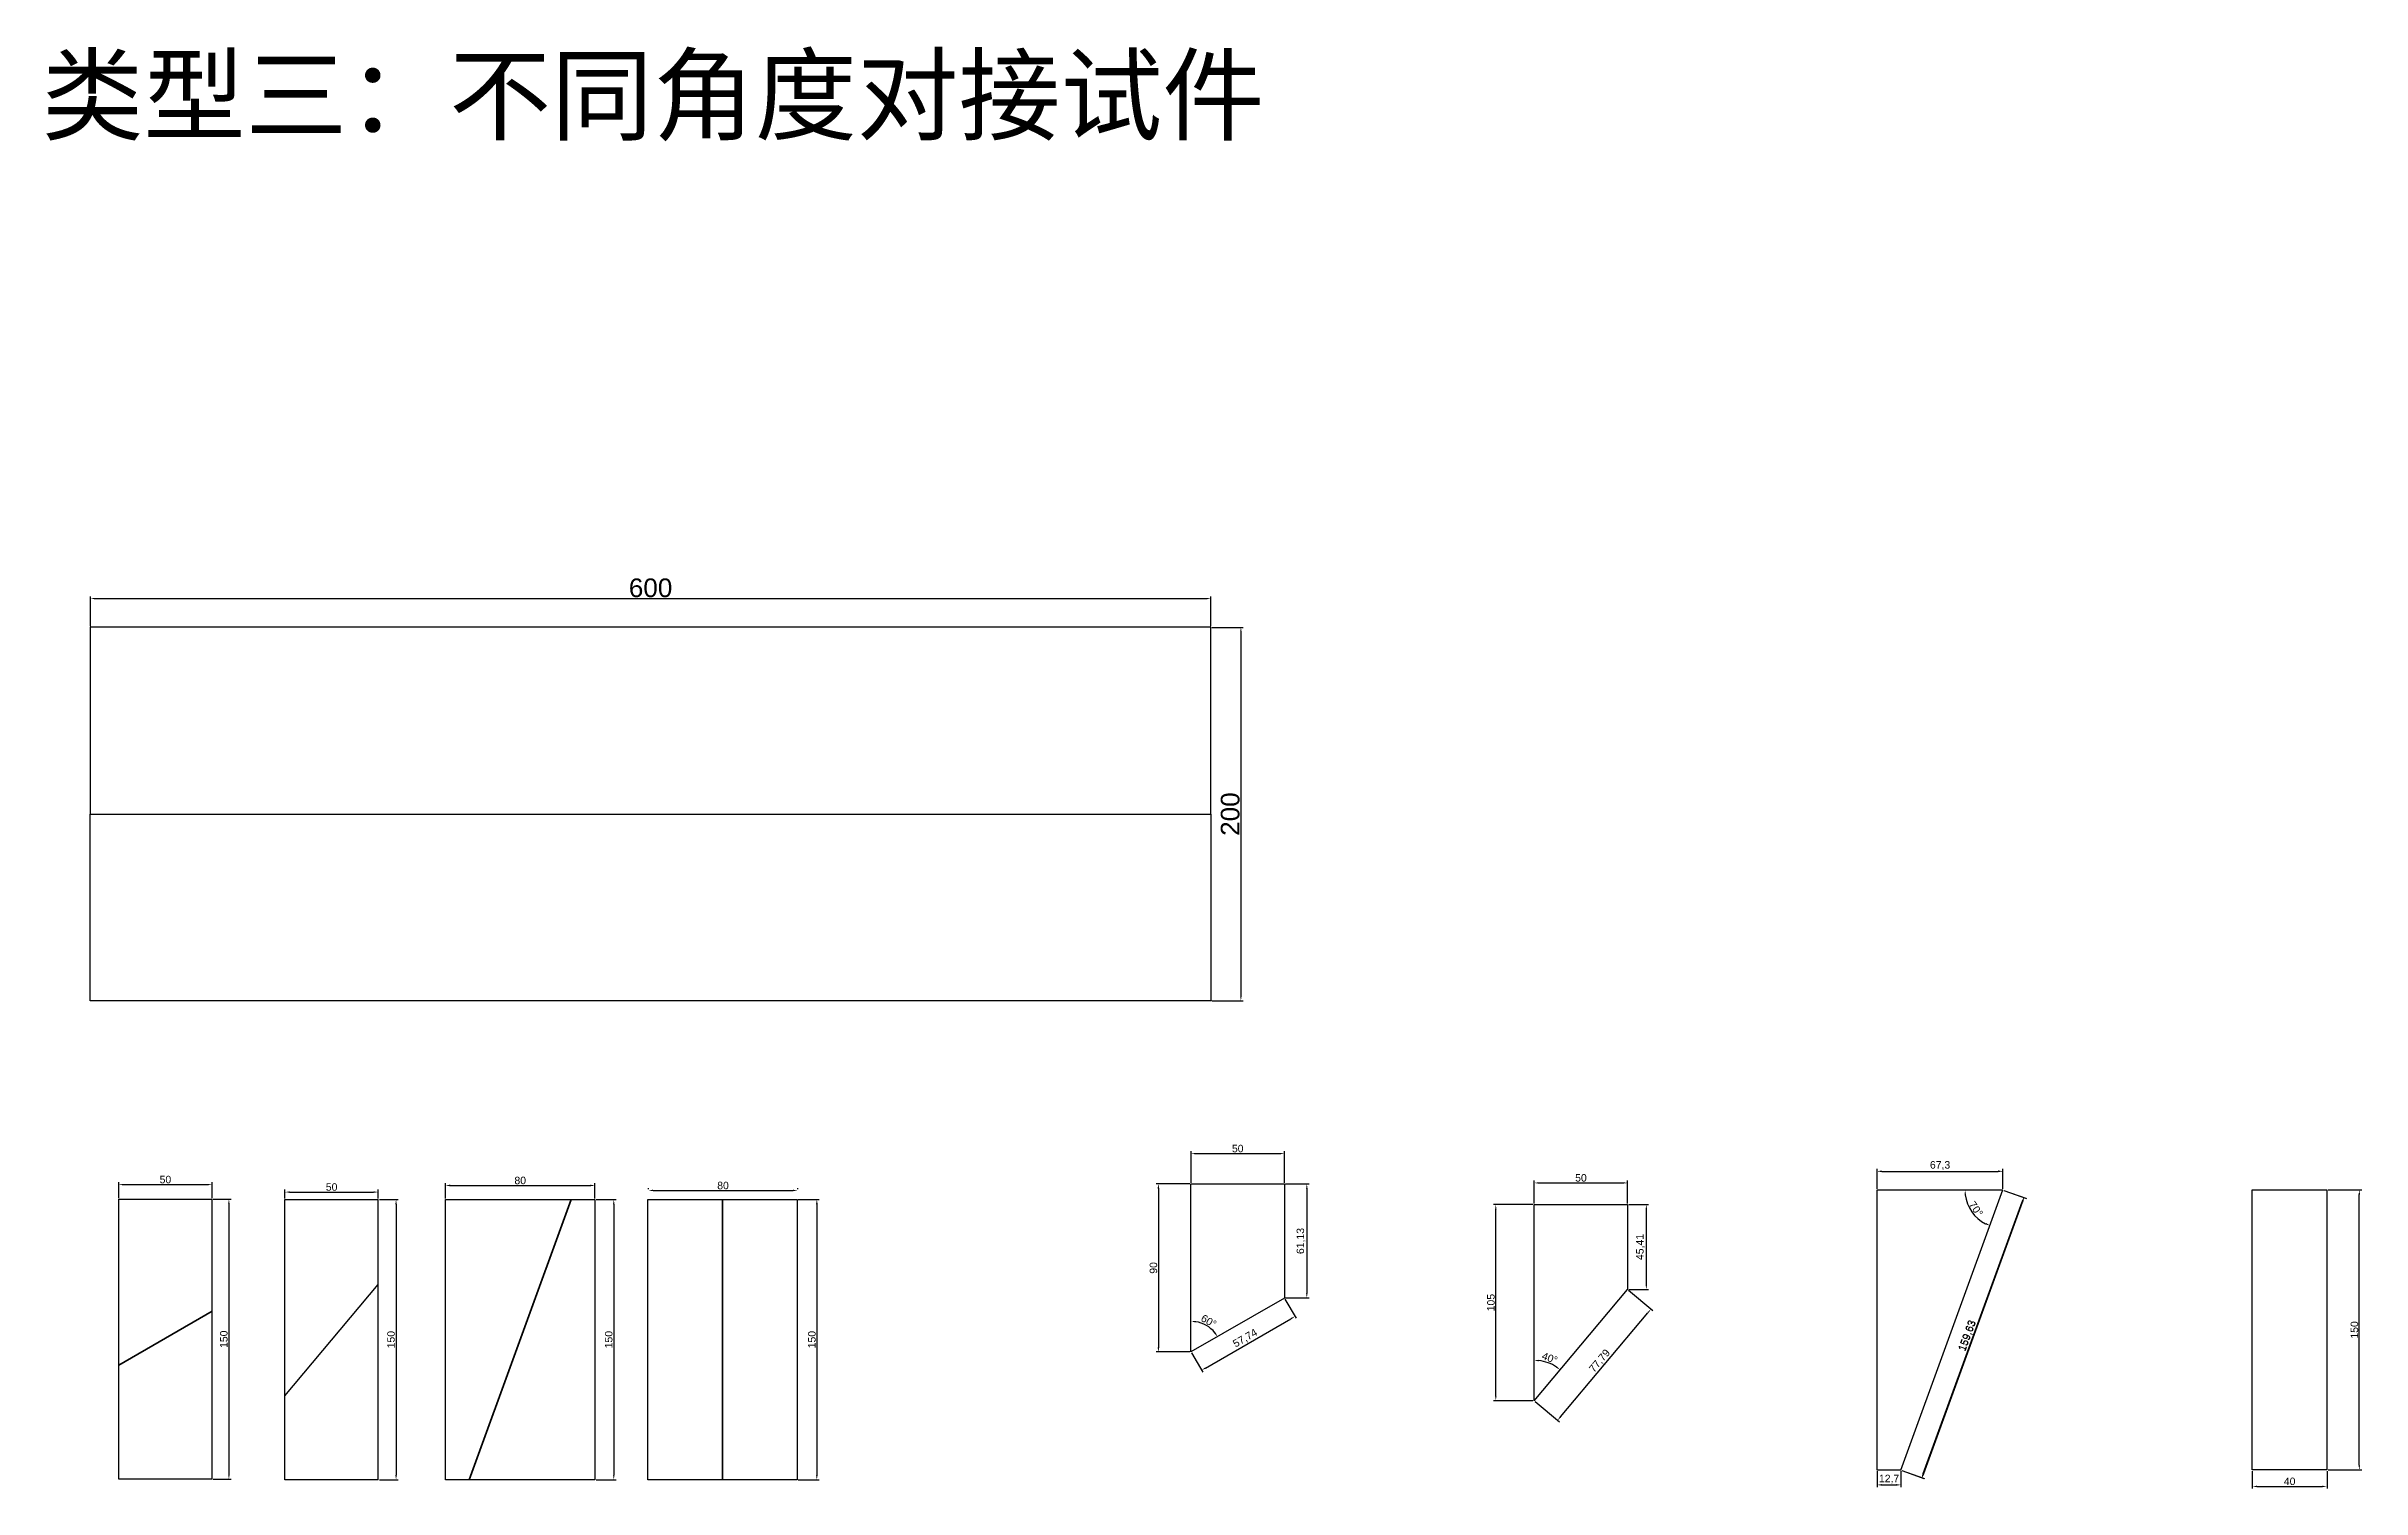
# Model space of a CAD drawing. Header units: millimetres. Extents: x 1213 to 10925, y 716 to 4379.
# Drawn here: x 9685 to 10925, y 2612 to 3384 of the extents above; entities that cross this region are included whole.
import ezdxf

# ---------------------------------------------------------------- set-up
doc = ezdxf.new("R2010")
doc.units = ezdxf.units.MM
doc.layers.add('尺寸标注', color=6, linetype='Continuous')
doc.layers.add('标号', color=4, linetype='Continuous')
doc.styles.get("Standard").update_dxf_attribs({"font": 'arial.ttf'})
doc.dimstyles.new('ISO-25-JHF', dxfattribs={"dimtxt": 10, "dimasz": 2.5, "dimexe": 1.25, "dimexo": 0.625, "dimtad": 1, "dimtxsty": 'Standard', "dimcen": 2.5, "dimadec": 0, "dimazin": 0, "dimtfac": 1, "dimtmove": 0, "dimatfit": 3, "dimfxl": 1, "dimarcsym": 0})
doc.dimstyles.new('ISO-25-old', dxfattribs={"dimtxt": 4, "dimasz": 2.5, "dimexe": 1.25, "dimexo": 0.625, "dimtad": 1, "dimtxsty": 'Standard', "dimcen": 2.5, "dimadec": 0, "dimazin": 0, "dimtfac": 1, "dimtmove": 0, "dimatfit": 3, "dimfxl": 1, "dimarcsym": 0})

msp = doc.modelspace()

# ---------------------------------------------------------------- texts
at = {"layer": '标号', "insert": (9682.21, 3333.421), "char_height": 40, "attachment_point": 7}
msp.add_mtext_dynamic_manual_height_columns('{\\fSimSun|b0|i0|c134|p2;类型三：不同角度对接试件}', width=1605.41615, gutter_width=12.5, heights=[52.667], dxfattribs=at)

# ---------------------------------------------------------------- blocks, each defined once
blk = doc.blocks.new('*D267')
at = {"layer": 'Defpoints', "color": 0, "transparency": 16777216}
for p in [(9723.5, 2767), (9773.5, 2774.8), (9773.5, 2767)]:
    blk.add_point(p, dxfattribs=at)
at = {"layer": '尺寸标注', "color": 0, "lineweight": -2, "transparency": 16777216}
for p, q in [((9723.5, 2767.6), (9723.5, 2776.1)), ((9726, 2774.8), (9771, 2774.8)), ((9773.5, 2767.6), (9773.5, 2776.1))]:
    blk.add_line(p, q, dxfattribs=at)
at = {"layer": '尺寸标注', "color": 0, "transparency": 16777216}
for points in [[(9726, 2775.2), (9726, 2774.4), (9723.5, 2774.8)], [(9771, 2775.2), (9771, 2774.4), (9773.5, 2774.8)]]:
    blk.add_solid(points, dxfattribs=at)
at = {"layer": '尺寸标注', "color": 0, "transparency": 16777216, "insert": (9748.5, 2777.5), "char_height": 4, "attachment_point": 5}
blk.add_mtext('50', dxfattribs=at)
blk = doc.blocks.new('*D268')
at = {"layer": 'Defpoints', "color": 0, "transparency": 16777216}
for p in [(9773.5, 2767), (9773.5, 2617), (9782.5, 2617)]:
    blk.add_point(p, dxfattribs=at)
at = {"layer": '尺寸标注', "color": 0, "lineweight": -2, "transparency": 16777216}
for p, q in [((9774.1, 2767), (9783.7, 2767)), ((9782.5, 2764.5), (9782.5, 2619.5)), ((9774.1, 2617), (9783.7, 2617))]:
    blk.add_line(p, q, dxfattribs=at)
at = {"layer": '尺寸标注', "color": 0, "transparency": 16777216}
for points in [[(9782.1, 2764.5), (9782.9, 2764.5), (9782.5, 2767)], [(9782.1, 2619.5), (9782.9, 2619.5), (9782.5, 2617)]]:
    blk.add_solid(points, dxfattribs=at)
at = {"layer": '尺寸标注', "color": 0, "transparency": 16777216, "insert": (9779.8, 2692), "char_height": 4, "attachment_point": 5, "rotation": 90}
blk.add_mtext('150', dxfattribs=at)
blk = doc.blocks.new('*D269')
at = {"layer": 'Defpoints', "color": 0, "transparency": 16777216}
for p in [(9812.5, 2766.8), (9862.5, 2770.8), (9862.5, 2766.8)]:
    blk.add_point(p, dxfattribs=at)
at = {"layer": '尺寸标注', "color": 0, "lineweight": -2, "transparency": 16777216}
for p, q in [((9812.5, 2767.4), (9812.5, 2772.1)), ((9815, 2770.8), (9860, 2770.8)), ((9862.5, 2767.4), (9862.5, 2772.1))]:
    blk.add_line(p, q, dxfattribs=at)
at = {"layer": '尺寸标注', "color": 0, "transparency": 16777216}
for points in [[(9815, 2771.2), (9815, 2770.4), (9812.5, 2770.8)], [(9860, 2771.2), (9860, 2770.4), (9862.5, 2770.8)]]:
    blk.add_solid(points, dxfattribs=at)
at = {"layer": '尺寸标注', "color": 0, "transparency": 16777216, "insert": (9837.5, 2773.5), "char_height": 4, "attachment_point": 5}
blk.add_mtext('50', dxfattribs=at)
blk = doc.blocks.new('*D270')
at = {"layer": 'Defpoints', "color": 0, "transparency": 16777216}
for p in [(9862.5, 2766.8), (9862.5, 2616.8), (9872, 2616.8)]:
    blk.add_point(p, dxfattribs=at)
at = {"layer": '尺寸标注', "color": 0, "lineweight": -2, "transparency": 16777216}
for p, q in [((9863.1, 2766.8), (9873.2, 2766.8)), ((9872, 2764.3), (9872, 2619.3)), ((9863.1, 2616.8), (9873.2, 2616.8))]:
    blk.add_line(p, q, dxfattribs=at)
at = {"layer": '尺寸标注', "color": 0, "transparency": 16777216}
for points in [[(9871.6, 2764.3), (9872.4, 2764.3), (9872, 2766.8)], [(9871.6, 2619.3), (9872.4, 2619.3), (9872, 2616.8)]]:
    blk.add_solid(points, dxfattribs=at)
at = {"layer": '尺寸标注', "color": 0, "transparency": 16777216, "insert": (9869.3, 2691.8), "char_height": 4, "attachment_point": 5, "rotation": 90}
blk.add_mtext('150', dxfattribs=at)
blk = doc.blocks.new('*D271')
at = {"layer": 'Defpoints', "color": 0, "transparency": 16777216}
for p in [(9898.5, 2766.8), (9978.5, 2774.3), (9978.5, 2766.8)]:
    blk.add_point(p, dxfattribs=at)
at = {"layer": '尺寸标注', "color": 0, "lineweight": -2, "transparency": 16777216}
for p, q in [((9898.5, 2767.4), (9898.5, 2775.6)), ((9901, 2774.3), (9976, 2774.3)), ((9978.5, 2767.4), (9978.5, 2775.6))]:
    blk.add_line(p, q, dxfattribs=at)
at = {"layer": '尺寸标注', "color": 0, "transparency": 16777216}
for points in [[(9901, 2774.8), (9901, 2773.9), (9898.5, 2774.3)], [(9976, 2774.8), (9976, 2773.9), (9978.5, 2774.3)]]:
    blk.add_solid(points, dxfattribs=at)
at = {"layer": '尺寸标注', "color": 0, "transparency": 16777216, "insert": (9938.5, 2777), "char_height": 4, "attachment_point": 5}
blk.add_mtext('80', dxfattribs=at)
blk = doc.blocks.new('*D272')
at = {"layer": 'Defpoints', "color": 0, "transparency": 16777216}
for p in [(9978.5, 2766.8), (9978.5, 2616.8), (9988.6, 2616.8)]:
    blk.add_point(p, dxfattribs=at)
at = {"layer": '尺寸标注', "color": 0, "lineweight": -2, "transparency": 16777216}
for p, q in [((9979.1, 2766.8), (9989.9, 2766.8)), ((9988.6, 2764.3), (9988.6, 2619.3)), ((9979.1, 2616.8), (9989.9, 2616.8))]:
    blk.add_line(p, q, dxfattribs=at)
at = {"layer": '尺寸标注', "color": 0, "transparency": 16777216}
for points in [[(9988.2, 2764.3), (9989, 2764.3), (9988.6, 2766.8)], [(9988.2, 2619.3), (9989, 2619.3), (9988.6, 2616.8)]]:
    blk.add_solid(points, dxfattribs=at)
at = {"layer": '尺寸标注', "color": 0, "transparency": 16777216, "insert": (9985.9, 2691.8), "char_height": 4, "attachment_point": 5, "rotation": 90}
blk.add_mtext('150', dxfattribs=at)
blk = doc.blocks.new('*D266')
at = {"layer": 'Defpoints', "color": 0, "transparency": 16777216}
for p in [(10007.1, 2771.7), (10087.1, 2771.7), (10087.1, 2771.7)]:
    blk.add_point(p, dxfattribs=at)
at = {"layer": '尺寸标注', "color": 0, "lineweight": -2, "transparency": 16777216}
for p, q in [((10007.1, 2772.3), (10007.1, 2772.9)), ((10009.6, 2771.7), (10084.6, 2771.7)), ((10087.1, 2772.3), (10087.1, 2772.9))]:
    blk.add_line(p, q, dxfattribs=at)
at = {"layer": '尺寸标注', "color": 0, "transparency": 16777216}
for points in [[(10009.6, 2772.1), (10009.6, 2771.3), (10007.1, 2771.7)], [(10084.6, 2772.1), (10084.6, 2771.3), (10087.1, 2771.7)]]:
    blk.add_solid(points, dxfattribs=at)
at = {"layer": '尺寸标注', "color": 0, "transparency": 16777216, "insert": (10047.1, 2774.3), "char_height": 4, "attachment_point": 5}
blk.add_mtext('80', dxfattribs=at)
blk = doc.blocks.new('*D273')
at = {"layer": 'Defpoints', "color": 0, "transparency": 16777216}
for p in [(10086.8, 2766.8), (10086.8, 2616.8), (10097.3, 2616.8)]:
    blk.add_point(p, dxfattribs=at)
at = {"layer": '尺寸标注', "color": 0, "lineweight": -2, "transparency": 16777216}
for p, q in [((10087.4, 2766.8), (10098.6, 2766.8)), ((10097.3, 2764.3), (10097.3, 2619.3)), ((10087.4, 2616.8), (10098.6, 2616.8))]:
    blk.add_line(p, q, dxfattribs=at)
at = {"layer": '尺寸标注', "color": 0, "transparency": 16777216}
for points in [[(10096.9, 2764.3), (10097.8, 2764.3), (10097.3, 2766.8)], [(10096.9, 2619.3), (10097.8, 2619.3), (10097.3, 2616.8)]]:
    blk.add_solid(points, dxfattribs=at)
at = {"layer": '尺寸标注', "color": 0, "transparency": 16777216, "insert": (10094.7, 2691.8), "char_height": 4, "attachment_point": 5, "rotation": 90}
blk.add_mtext('150', dxfattribs=at)
blk = doc.blocks.new('*D274')
at = {"layer": 'Defpoints', "color": 0, "transparency": 16777216}
for p in [(10308.3, 3088.6), (9708.3, 3073.2), (10308.3, 3073.2)]:
    blk.add_point(p, dxfattribs=at)
at = {"layer": '尺寸标注', "color": 0, "lineweight": -2, "transparency": 16777216}
for p, q in [((9708.3, 3073.8), (9708.3, 3089.8)), ((9710.8, 3088.6), (10305.8, 3088.6)), ((10308.3, 3073.8), (10308.3, 3089.8))]:
    blk.add_line(p, q, dxfattribs=at)
at = {"layer": '尺寸标注', "color": 0, "transparency": 16777216}
for points in [[(9710.8, 3089), (9710.8, 3088.2), (9708.3, 3088.6)], [(10305.8, 3089), (10305.8, 3088.2), (10308.3, 3088.6)]]:
    blk.add_solid(points, dxfattribs=at)
at = {"layer": '尺寸标注', "color": 0, "transparency": 16777216, "insert": (10008.3, 3094.3), "char_height": 10, "attachment_point": 5}
blk.add_mtext('600', dxfattribs=at)
blk = doc.blocks.new('*D275')
at = {"layer": 'Defpoints', "color": 0, "transparency": 16777216}
for p in [(10308.3, 3073.2), (10308.3, 2873.2), (10324.4, 2873.2)]:
    blk.add_point(p, dxfattribs=at)
at = {"layer": '尺寸标注', "color": 0, "lineweight": -2, "transparency": 16777216}
for p, q in [((10308.9, 3073.2), (10325.6, 3073.2)), ((10324.4, 3070.7), (10324.4, 2875.7)), ((10308.9, 2873.2), (10325.6, 2873.2))]:
    blk.add_line(p, q, dxfattribs=at)
at = {"layer": '尺寸标注', "color": 0, "transparency": 16777216}
for points in [[(10324, 3070.7), (10324.8, 3070.7), (10324.4, 3073.2)], [(10324, 2875.7), (10324.8, 2875.7), (10324.4, 2873.2)]]:
    blk.add_solid(points, dxfattribs=at)
at = {"layer": '尺寸标注', "color": 0, "transparency": 16777216, "insert": (10318.7, 2973.2), "char_height": 10, "attachment_point": 5, "rotation": 90}
blk.add_mtext('200', dxfattribs=at)
blk = doc.blocks.new('*D315')
at = {"layer": 'Defpoints', "color": 0, "transparency": 16777216}
for p in [(10866, 2622), (10906, 2622), (10906, 2613.2)]:
    blk.add_point(p, dxfattribs=at)
at = {"layer": '尺寸标注', "color": 0, "lineweight": -2, "transparency": 16777216}
for p, q in [((10866, 2621.4), (10866, 2612)), ((10906, 2621.4), (10906, 2612)), ((10868.5, 2613.2), (10903.5, 2613.2))]:
    blk.add_line(p, q, dxfattribs=at)
at = {"layer": '尺寸标注', "color": 0, "transparency": 16777216}
for points in [[(10868.5, 2613.6), (10868.5, 2612.8), (10866, 2613.2)], [(10903.5, 2613.6), (10903.5, 2612.8), (10906, 2613.2)]]:
    blk.add_solid(points, dxfattribs=at)
at = {"layer": '尺寸标注', "color": 0, "transparency": 16777216, "insert": (10886, 2615.9), "char_height": 4, "attachment_point": 5}
blk.add_mtext('40', dxfattribs=at)
blk = doc.blocks.new('*D316')
at = {"layer": 'Defpoints', "color": 0, "transparency": 16777216}
for p in [(10906, 2772), (10923.3, 2772), (10906, 2622)]:
    blk.add_point(p, dxfattribs=at)
at = {"layer": '尺寸标注', "color": 0, "lineweight": -2, "transparency": 16777216}
for p, q in [((10906.6, 2772), (10924.6, 2772)), ((10923.3, 2624.5), (10923.3, 2769.5)), ((10906.6, 2622), (10924.6, 2622))]:
    blk.add_line(p, q, dxfattribs=at)
at = {"layer": '尺寸标注', "color": 0, "transparency": 16777216}
for points in [[(10922.9, 2769.5), (10923.7, 2769.5), (10923.3, 2772)], [(10922.9, 2624.5), (10923.7, 2624.5), (10923.3, 2622)]]:
    blk.add_solid(points, dxfattribs=at)
at = {"layer": '尺寸标注', "color": 0, "transparency": 16777216, "insert": (10920.7, 2697), "char_height": 4, "attachment_point": 5, "rotation": 90}
blk.add_mtext('150', dxfattribs=at)
blk = doc.blocks.new('*D317')
at = {"layer": 'Defpoints', "color": 0, "transparency": 16777216}
for p in [(10297.7, 2775.2), (10280.2, 2685.2), (10297.7, 2685.2)]:
    blk.add_point(p, dxfattribs=at)
at = {"layer": '尺寸标注', "color": 0, "lineweight": -2, "transparency": 16777216}
for p, q in [((10297.1, 2775.2), (10279, 2775.2)), ((10280.2, 2772.7), (10280.2, 2687.7)), ((10297.1, 2685.2), (10279, 2685.2))]:
    blk.add_line(p, q, dxfattribs=at)
at = {"layer": '尺寸标注', "color": 0, "transparency": 16777216}
for points in [[(10279.8, 2772.7), (10280.7, 2772.7), (10280.2, 2775.2)], [(10279.8, 2687.7), (10280.7, 2687.7), (10280.2, 2685.2)]]:
    blk.add_solid(points, dxfattribs=at)
at = {"layer": '尺寸标注', "color": 0, "transparency": 16777216, "insert": (10277.6, 2730.2), "char_height": 4, "attachment_point": 5, "rotation": 90}
blk.add_mtext('90', dxfattribs=at)
blk = doc.blocks.new('*D318')
at = {"layer": 'Defpoints', "color": 0, "transparency": 16777216}
for p in [(10347.7, 2791.4), (10297.7, 2775.2), (10347.7, 2775.2)]:
    blk.add_point(p, dxfattribs=at)
at = {"layer": '尺寸标注', "color": 0, "lineweight": -2, "transparency": 16777216}
for p, q in [((10297.7, 2775.8), (10297.7, 2792.7)), ((10300.2, 2791.4), (10345.2, 2791.4)), ((10347.7, 2775.8), (10347.7, 2792.7))]:
    blk.add_line(p, q, dxfattribs=at)
at = {"layer": '尺寸标注', "color": 0, "transparency": 16777216}
for points in [[(10300.2, 2791.8), (10300.2, 2791), (10297.7, 2791.4)], [(10345.2, 2791.8), (10345.2, 2791), (10347.7, 2791.4)]]:
    blk.add_solid(points, dxfattribs=at)
at = {"layer": '尺寸标注', "color": 0, "transparency": 16777216, "insert": (10322.7, 2794.1), "char_height": 4, "attachment_point": 5}
blk.add_mtext('50', dxfattribs=at)
blk = doc.blocks.new('*D319')
at = {"layer": 'Defpoints', "color": 0, "transparency": 16777216}
for p in [(10460.9, 2764.1), (10481.5, 2764.1), (10481.5, 2659.1)]:
    blk.add_point(p, dxfattribs=at)
at = {"layer": '尺寸标注', "color": 0, "lineweight": -2, "transparency": 16777216}
for p, q in [((10480.8, 2764.1), (10459.7, 2764.1)), ((10460.9, 2661.6), (10460.9, 2761.6)), ((10480.8, 2659.1), (10459.7, 2659.1))]:
    blk.add_line(p, q, dxfattribs=at)
at = {"layer": '尺寸标注', "color": 0, "transparency": 16777216}
for points in [[(10460.5, 2761.6), (10461.3, 2761.6), (10460.9, 2764.1)], [(10460.5, 2661.6), (10461.3, 2661.6), (10460.9, 2659.1)]]:
    blk.add_solid(points, dxfattribs=at)
at = {"layer": '尺寸标注', "color": 0, "transparency": 16777216, "insert": (10458.3, 2711.6), "char_height": 4, "attachment_point": 5, "rotation": 90}
blk.add_mtext('105', dxfattribs=at)
blk = doc.blocks.new('*D320')
at = {"layer": 'Defpoints', "color": 0, "transparency": 16777216}
for p in [(10347.7, 2714.1), (10353.3, 2704.2), (10297.7, 2685.2)]:
    blk.add_point(p, dxfattribs=at)
at = {"layer": '尺寸标注', "color": 0, "lineweight": -2, "transparency": 16777216}
for p, q in [((10305.5, 2676.6), (10351.2, 2703)), ((10348, 2713.5), (10354, 2703.2)), ((10298, 2684.7), (10304, 2674.3))]:
    blk.add_line(p, q, dxfattribs=at)
at = {"layer": '尺寸标注', "color": 0, "transparency": 16777216}
for points in [[(10351, 2703.4), (10351.4, 2702.6), (10353.3, 2704.2)], [(10305.3, 2677), (10305.7, 2676.3), (10303.3, 2675.4)]]:
    blk.add_solid(points, dxfattribs=at)
at = {"layer": '尺寸标注', "color": 0, "transparency": 16777216, "insert": (10326.8, 2692.4), "char_height": 4, "attachment_point": 5, "rotation": 30}
blk.add_mtext('57,74', dxfattribs=at)
blk = doc.blocks.new('*D321')
at = {"layer": 'Defpoints', "color": 0, "transparency": 16777216}
for p in [(10347.7, 2775.2), (10347.7, 2714.1), (10359.7, 2714.1)]:
    blk.add_point(p, dxfattribs=at)
at = {"layer": '尺寸标注', "color": 0, "lineweight": -2, "transparency": 16777216}
for p, q in [((10348.3, 2775.2), (10360.9, 2775.2)), ((10359.7, 2772.7), (10359.7, 2716.6)), ((10348.3, 2714.1), (10360.9, 2714.1))]:
    blk.add_line(p, q, dxfattribs=at)
at = {"layer": '尺寸标注', "color": 0, "transparency": 16777216}
for points in [[(10359.3, 2772.7), (10360.1, 2772.7), (10359.7, 2775.2)], [(10359.3, 2716.6), (10360.1, 2716.6), (10359.7, 2714.1)]]:
    blk.add_solid(points, dxfattribs=at)
at = {"layer": '尺寸标注', "color": 0, "transparency": 16777216, "insert": (10356.6, 2744.6), "char_height": 4, "attachment_point": 5, "rotation": 90}
blk.add_mtext('61,13', dxfattribs=at)
blk = doc.blocks.new('*D322')
at = {"layer": 'Defpoints', "color": 0, "transparency": 16777216}
for p in [(10531.5, 2775.7), (10481.5, 2764.1), (10531.5, 2764.1)]:
    blk.add_point(p, dxfattribs=at)
at = {"layer": '尺寸标注', "color": 0, "lineweight": -2, "transparency": 16777216}
for p, q in [((10481.5, 2764.7), (10481.5, 2777)), ((10484, 2775.7), (10529, 2775.7)), ((10531.5, 2764.7), (10531.5, 2777))]:
    blk.add_line(p, q, dxfattribs=at)
at = {"layer": '尺寸标注', "color": 0, "transparency": 16777216}
for points in [[(10484, 2776.1), (10484, 2775.3), (10481.5, 2775.7)], [(10529, 2776.1), (10529, 2775.3), (10531.5, 2775.7)]]:
    blk.add_solid(points, dxfattribs=at)
at = {"layer": '尺寸标注', "color": 0, "transparency": 16777216, "insert": (10506.5, 2778.4), "char_height": 4, "attachment_point": 5}
blk.add_mtext('50', dxfattribs=at)
blk = doc.blocks.new('*D323')
at = {"layer": 'Defpoints', "color": 0, "transparency": 16777216}
for p in [(10481.5, 2764.1), (10531.5, 2718.7), (10491.2, 2678.4), (10481.5, 2659.1), (10481.5, 2659.1)]:
    blk.add_point(p, dxfattribs=at)
at = {"layer": '尺寸标注', "color": 0, "lineweight": -2, "transparency": 16777216}
blk.add_arc((10481.5, 2659.1), 21.6, 56.6318, 83.3682, dxfattribs=at)
at = {"layer": '尺寸标注', "color": 0, "transparency": 16777216}
for points in [[(10483.9, 2680.1), (10484, 2681), (10481.5, 2680.7)], [(10493.6, 2677.5), (10493.1, 2676.8), (10495.4, 2675.6)]]:
    blk.add_solid(points, dxfattribs=at)
at = {"layer": '尺寸标注', "color": 0, "transparency": 16777216, "insert": (10489.8, 2681.9), "char_height": 4, "attachment_point": 5, "rotation": 340}
blk.add_mtext('40°', dxfattribs=at)
blk = doc.blocks.new('*D324')
at = {"layer": 'Defpoints', "color": 0, "transparency": 16777216}
for p in [(10732.4, 2771.9), (10743.6, 2767.9), (10677.8, 2621.9)]:
    blk.add_point(p, dxfattribs=at)
at = {"layer": '尺寸标注', "color": 0, "lineweight": -2, "transparency": 16777216}
for p, q in [((10689.8, 2620.2), (10742.7, 2765.5)), ((10733, 2771.7), (10744.7, 2767.5)), ((10678.4, 2621.7), (10690.1, 2617.5))]:
    blk.add_line(p, q, dxfattribs=at)
at = {"layer": '尺寸标注', "color": 0, "transparency": 16777216}
for points in [[(10742.3, 2765.7), (10743.1, 2765.4), (10743.6, 2767.9)], [(10689.4, 2620.4), (10690.2, 2620.1), (10689, 2617.9)]]:
    blk.add_solid(points, dxfattribs=at)
at = {"layer": '尺寸标注', "color": 0, "transparency": 16777216, "insert": (10713.4, 2693.9), "char_height": 4, "attachment_point": 5, "rotation": 70}
blk.add_mtext('159,63', dxfattribs=at)
blk = doc.blocks.new('*D325')
at = {"layer": 'Defpoints', "color": 0, "transparency": 16777216}
for p in [(10665.1, 2621.9), (10677.8, 2621.9), (10677.8, 2614)]:
    blk.add_point(p, dxfattribs=at)
at = {"layer": '尺寸标注', "color": 0, "lineweight": -2, "transparency": 16777216}
for p, q in [((10665.1, 2621.3), (10665.1, 2612.8)), ((10677.8, 2621.3), (10677.8, 2612.8)), ((10667.6, 2614), (10675.3, 2614))]:
    blk.add_line(p, q, dxfattribs=at)
at = {"layer": '尺寸标注', "color": 0, "transparency": 16777216}
for points in [[(10667.6, 2614.5), (10667.6, 2613.6), (10665.1, 2614)], [(10675.3, 2614.5), (10675.3, 2613.6), (10677.8, 2614)]]:
    blk.add_solid(points, dxfattribs=at)
at = {"layer": '尺寸标注', "color": 0, "transparency": 16777216, "insert": (10671.5, 2617.1), "char_height": 4, "attachment_point": 5}
blk.add_mtext('12,7', dxfattribs=at)
blk = doc.blocks.new('*D326')
at = {"layer": 'Defpoints', "color": 0, "transparency": 16777216}
for p in [(10732.4, 2771.9), (10743.8, 2767.8), (10677.8, 2621.9)]:
    blk.add_point(p, dxfattribs=at)
at = {"layer": '尺寸标注', "color": 0, "lineweight": -2, "transparency": 16777216}
for p, q in [((10690.1, 2620.1), (10743, 2765.4)), ((10733, 2771.7), (10745, 2767.4)), ((10678.4, 2621.7), (10690.4, 2617.4))]:
    blk.add_line(p, q, dxfattribs=at)
at = {"layer": '尺寸标注', "color": 0, "transparency": 16777216}
for points in [[(10742.6, 2765.6), (10743.4, 2765.3), (10743.8, 2767.8)], [(10689.7, 2620.3), (10690.5, 2620), (10689.2, 2617.8)]]:
    blk.add_solid(points, dxfattribs=at)
at = {"layer": '尺寸标注', "color": 0, "transparency": 16777216, "insert": (10713.7, 2693.8), "char_height": 4, "attachment_point": 5, "rotation": 70}
blk.add_mtext('159,63', dxfattribs=at)
blk = doc.blocks.new('*D327')
at = {"layer": 'Defpoints', "color": 0, "transparency": 16777216}
for p in [(10665.1, 2771.9), (10732.4, 2771.9), (10732.4, 2771.9), (10713.8, 2763.9), (10677.8, 2621.9)]:
    blk.add_point(p, dxfattribs=at)
at = {"layer": '尺寸标注', "color": 0, "lineweight": -2, "transparency": 16777216}
blk.add_arc((10732.4, 2771.9), 20.3, 187.0764, 242.9236, dxfattribs=at)
at = {"layer": '尺寸标注', "color": 0, "transparency": 16777216}
for points in [[(10711.9, 2769.4), (10712.7, 2769.5), (10712.2, 2771.9)], [(10723.4, 2754.3), (10723, 2753.5), (10725.5, 2752.9)]]:
    blk.add_solid(points, dxfattribs=at)
at = {"layer": '尺寸标注', "color": 0, "transparency": 16777216, "insert": (10718, 2761.8), "char_height": 4, "attachment_point": 5, "rotation": 305}
blk.add_mtext('70°', dxfattribs=at)
blk = doc.blocks.new('*D312')
at = {"layer": 'Defpoints', "color": 0, "transparency": 16777216}
for p in [(10732.4, 2781.9), (10665.1, 2771.9), (10732.4, 2771.9)]:
    blk.add_point(p, dxfattribs=at)
at = {"layer": '尺寸标注', "color": 0, "lineweight": -2, "transparency": 16777216}
for p, q in [((10665.1, 2772.6), (10665.1, 2783.2)), ((10667.6, 2781.9), (10729.9, 2781.9)), ((10732.4, 2772.6), (10732.4, 2783.2))]:
    blk.add_line(p, q, dxfattribs=at)
at = {"layer": '尺寸标注', "color": 0, "transparency": 16777216}
for points in [[(10667.6, 2782.4), (10667.6, 2781.5), (10665.1, 2781.9)], [(10729.9, 2782.4), (10729.9, 2781.5), (10732.4, 2781.9)]]:
    blk.add_solid(points, dxfattribs=at)
at = {"layer": '尺寸标注', "color": 0, "transparency": 16777216, "insert": (10698.8, 2785), "char_height": 4, "attachment_point": 5}
blk.add_mtext('67,3', dxfattribs=at)
blk = doc.blocks.new('*D328')
at = {"layer": 'Defpoints', "color": 0, "transparency": 16777216}
for p in [(10297.7, 2775.2), (10347.7, 2714.1), (10308.2, 2697.7), (10297.7, 2685.2), (10297.7, 2685.2)]:
    blk.add_point(p, dxfattribs=at)
at = {"layer": '尺寸标注', "color": 0, "lineweight": -2, "transparency": 16777216}
blk.add_arc((10297.7, 2685.2), 16.4, 38.7543, 81.2457, dxfattribs=at)
at = {"layer": '尺寸标注', "color": 0, "transparency": 16777216}
for points in [[(10300.1, 2701), (10300.2, 2701.8), (10297.7, 2701.6)], [(10310.8, 2695.7), (10310.1, 2695.2), (10311.9, 2693.4)]]:
    blk.add_solid(points, dxfattribs=at)
at = {"layer": '尺寸标注', "color": 0, "transparency": 16777216, "insert": (10307.2, 2701.7), "char_height": 4, "attachment_point": 5, "rotation": 330}
blk.add_mtext('60°', dxfattribs=at)
blk = doc.blocks.new('*D313')
at = {"layer": 'Defpoints', "color": 0, "transparency": 16777216}
for p in [(10531.5, 2764.1), (10531.5, 2718.7), (10541.5, 2718.7)]:
    blk.add_point(p, dxfattribs=at)
at = {"layer": '尺寸标注', "color": 0, "lineweight": -2, "transparency": 16777216}
for p, q in [((10532.1, 2764.1), (10542.7, 2764.1)), ((10541.5, 2761.6), (10541.5, 2721.2)), ((10532.1, 2718.7), (10542.7, 2718.7))]:
    blk.add_line(p, q, dxfattribs=at)
at = {"layer": '尺寸标注', "color": 0, "transparency": 16777216}
for points in [[(10541.1, 2761.6), (10541.9, 2761.6), (10541.5, 2764.1)], [(10541.1, 2721.2), (10541.9, 2721.2), (10541.5, 2718.7)]]:
    blk.add_solid(points, dxfattribs=at)
at = {"layer": '尺寸标注', "color": 0, "transparency": 16777216, "insert": (10538.4, 2741.4), "char_height": 4, "attachment_point": 5, "rotation": 90}
blk.add_mtext('45,41', dxfattribs=at)
blk = doc.blocks.new('*D314')
at = {"layer": 'Defpoints', "color": 0, "transparency": 16777216}
for p in [(10531.5, 2718.7), (10544, 2708.2), (10481.5, 2659.1)]:
    blk.add_point(p, dxfattribs=at)
at = {"layer": '尺寸标注', "color": 0, "lineweight": -2, "transparency": 16777216}
for p, q in [((10532, 2718.3), (10545, 2707.4)), ((10495.6, 2650.5), (10542.4, 2706.2)), ((10482, 2658.7), (10495, 2647.8))]:
    blk.add_line(p, q, dxfattribs=at)
at = {"layer": '尺寸标注', "color": 0, "transparency": 16777216}
for points in [[(10542.1, 2706.5), (10542.7, 2706), (10544, 2708.2)], [(10495.3, 2650.8), (10495.9, 2650.2), (10494, 2648.6)]]:
    blk.add_solid(points, dxfattribs=at)
at = {"layer": '尺寸标注', "color": 0, "transparency": 16777216, "insert": (10516.7, 2680.3), "char_height": 4, "attachment_point": 5, "rotation": 50}
blk.add_mtext('77,79', dxfattribs=at)

# ---------------------------------------------------------------- dimensions: what is measured, and where the dimension line sits
at = {"layer": '尺寸标注'}
for p1, p2, distance, dimstyle, picture, middle in [((9708.291, 3073.213), (10308.291, 3073.213), 15.376, 'ISO-25-JHF', '*D274', (10008.291, 3094.319)), ((10308.291, 3073.213), (10308.291, 2873.213), 16.093, 'ISO-25-JHF', '*D275', (10318.654, 2973.213)), ((9723.52, 2766.99), (9773.52, 2766.99), 7.842, 'ISO-25-old', '*D267', (9748.52, 2777.499)), ((9898.497, 2766.767), (9978.497, 2766.767), 7.569, 'ISO-25-old', '*D271', (9938.497, 2777.003)), ((10665.126, 2771.936), (10732.424, 2771.936), 10, 'ISO-25-old', '*D312', (10698.775, 2784.965)), ((9773.52, 2766.99), (9773.52, 2616.99), 8.959, 'ISO-25-old', '*D268', (9779.812, 2691.99)), ((9812.495, 2766.767), (9862.495, 2766.767), 4.065, 'ISO-25-old', '*D269', (9837.495, 2773.499)), ((9862.495, 2766.767), (9862.495, 2616.767), 9.5, 'ISO-25-old', '*D270', (9869.328, 2691.767)), ((9978.497, 2766.767), (9978.497, 2616.767), 10.105, 'ISO-25-old', '*D272', (9985.935, 2691.767)), ((10007.065, 2771.681), (10087.065, 2771.681), 0, 'ISO-25-old', '*D266', (10047.065, 2774.348)), ((10086.818, 2766.767), (10086.818, 2616.767), 10.521, 'ISO-25-old', '*D273', (10094.672, 2691.767)), ((10347.68, 2775.197), (10347.68, 2714.064), 11.99, 'ISO-25-old', '*D321', (10356.641, 2744.631)), ((10677.828, 2621.936), (10732.424, 2771.936), -11.842, 'ISO-25-old', '*D324', (10713.408, 2693.922)), ((10677.828, 2621.936), (10732.424, 2771.936), -12.129, 'ISO-25-old', '*D326', (10713.677, 2693.823)), ((10531.475, 2764.084), (10531.475, 2718.672), 10, 'ISO-25-old', '*D313', (10538.446, 2741.378)), ((10481.475, 2659.084), (10531.475, 2718.672), -16.35, 'ISO-25-old', '*D314', (10516.679, 2680.316)), ((10297.6801, 2685.197), (10347.6801, 2714.0645), -11.3385, 'ISO-25-old', '*D320', (10326.839, 2692.4272)), ((10665.126, 2621.936), (10677.828, 2621.936), -7.887, 'ISO-25-old', '*D325', (10671.477, 2617.078))]:
    dim = msp.add_aligned_dim(p1=p1, p2=p2, distance=distance, dimstyle=dimstyle, dxfattribs=at)
    dim.commit()
    dim.dimension.update_dxf_attribs({"geometry": picture, "text_midpoint": middle})
for base, p1, p2, picture, middle in [((10347.68, 2791.402), (10297.68, 2775.197), (10347.68, 2775.197), '*D318', (10322.68, 2794.07)), ((10905.976, 2613.229), (10865.976, 2622.04), (10905.976, 2622.04), '*D315', (10885.976, 2615.896))]:
    dim = msp.add_linear_dim(base=base, p1=p1, p2=p2, dimstyle='ISO-25-old', dxfattribs=at)
    dim.commit()
    dim.dimension.update_dxf_attribs({"geometry": picture, "text_midpoint": middle})
dim = msp.add_linear_dim(base=(10531.475, 2775.718), p1=(10481.475, 2764.084), p2=(10531.475, 2764.084), angle=0, dimstyle='ISO-25-old', dxfattribs=at)
dim.commit()
dim.dimension.update_dxf_attribs({"geometry": '*D322', "text_midpoint": (10506.475, 2775.718), "dimtype": 161})
for base, p1, p2, picture, middle in [((10280.248, 2685.197), (10297.68, 2775.197), (10297.68, 2685.197), '*D317', (10277.581, 2730.197)), ((10923.321, 2772.04), (10905.976, 2622.04), (10905.976, 2772.04), '*D316', (10920.653, 2697.04)), ((10460.921, 2764.084), (10481.475, 2659.084), (10481.475, 2764.084), '*D319', (10458.254, 2711.584))]:
    dim = msp.add_linear_dim(base=base, p1=p1, p2=p2, angle=90, dimstyle='ISO-25-old', dxfattribs=at)
    dim.commit()
    dim.dimension.update_dxf_attribs({"geometry": picture, "text_midpoint": middle})
for base, line1, line2, picture, middle in [((10308.208, 2697.743), ((10347.68, 2714.064), (10297.68, 2685.197)), ((10297.68, 2685.197), (10297.68, 2775.197)), '*D328', (10307.203, 2701.691)), ((10713.826, 2763.913), ((10665.126, 2771.936), (10732.424, 2771.936)), ((10677.828, 2621.936), (10732.424, 2771.936)), '*D327', (10718.017, 2761.848)), ((10491.174, 2678.397), ((10481.475, 2659.084), (10481.475, 2764.084)), ((10481.475, 2659.084), (10531.475, 2718.672)), '*D323', (10489.778, 2681.899))]:
    dim = msp.add_angular_dim_2l(base=base, line1=line1, line2=line2, dimstyle='ISO-25-old', dxfattribs=at)
    dim.commit()
    dim.dimension.update_dxf_attribs({"geometry": picture, "text_midpoint": middle})

# ---------------------------------------------------------------- linework, layer by layer
for p, q in [((9708.291, 3073.213), (9708.291, 2973.213)), ((10308.291, 3073.213), (9708.291, 3073.213)), ((10308.291, 2973.213), (10308.291, 3073.213)), ((9708.291, 2873.213), (9708.291, 2973.213)), ((10308.291, 2973.213), (10308.291, 2873.213)), ((10308.291, 2873.213), (9708.291, 2873.213)), ((9723.52, 2766.99), (9773.52, 2766.99)), ((9723.52, 2616.99), (9723.52, 2766.99)), ((9773.52, 2616.99), (9773.52, 2766.99)), ((9812.495, 2766.767), (9862.495, 2766.767)), ((9812.495, 2616.767), (9812.495, 2766.767)), ((9862.495, 2616.767), (9862.495, 2766.767)), ((9898.497, 2766.767), (9978.497, 2766.767)), ((9898.497, 2616.767), (9898.497, 2766.767)), ((9978.497, 2766.767), (9978.497, 2616.767)), ((10006.818, 2766.767), (10046.818, 2766.767)), ((10006.818, 2616.767), (10006.818, 2766.767)), ((10046.818, 2766.767), (10086.818, 2766.767)), ((10086.818, 2766.767), (10086.818, 2616.767)), ((10677.828, 2621.936), (10732.424, 2771.936)), ((10481.475, 2659.084), (10531.475, 2718.672)), ((9773.52, 2616.99), (9723.52, 2616.99)), ((9862.495, 2616.767), (9812.495, 2616.767)), ((9978.497, 2616.767), (9898.497, 2616.767)), ((10046.818, 2616.767), (10006.818, 2616.767)), ((10086.818, 2616.767), (10046.818, 2616.767))]:
    msp.add_line(p, q)
at = {"lineweight": 30}
for p, q in [((9708.291, 2973.213), (10308.291, 2973.213)), ((10046.818, 2766.767), (10046.818, 2616.767)), ((10046.818, 2616.767), (10046.818, 2766.767)), ((9812.495, 2661.767), (9862.495, 2721.354))]:
    msp.add_line(p, q, dxfattribs=at)
at = {"lineweight": 35}
for p, q in [((9911.199, 2616.767), (9965.795, 2766.767)), ((9773.52, 2706.999), (9723.52, 2678.131))]:
    msp.add_line(p, q, dxfattribs=at)
for points in [[(10297.68, 2685.197), (10297.68, 2775.197), (10347.68, 2775.197), (10347.68, 2714.064), (10297.68, 2685.197)], [(10677.828, 2621.936), (10665.126, 2621.936), (10665.126, 2771.936), (10732.424, 2771.936)], [(10481.475, 2659.084), (10481.475, 2764.084), (10531.475, 2764.084), (10531.475, 2718.672)]]:
    msp.add_lwpolyline(points)
msp.add_lwpolyline([(10865.976, 2772.04), (10905.976, 2772.04), (10905.976, 2622.04), (10865.976, 2622.04)], close=True)

msp.set_redraw_order([(e.dxf.handle, doc.entitydb.next_handle()) for e in msp.query("TEXT MTEXT ATTDEF DIMENSION ARC_DIMENSION")])  # texts and dimensions are drawn at this point

doc.saveas('drawing.dxf')
